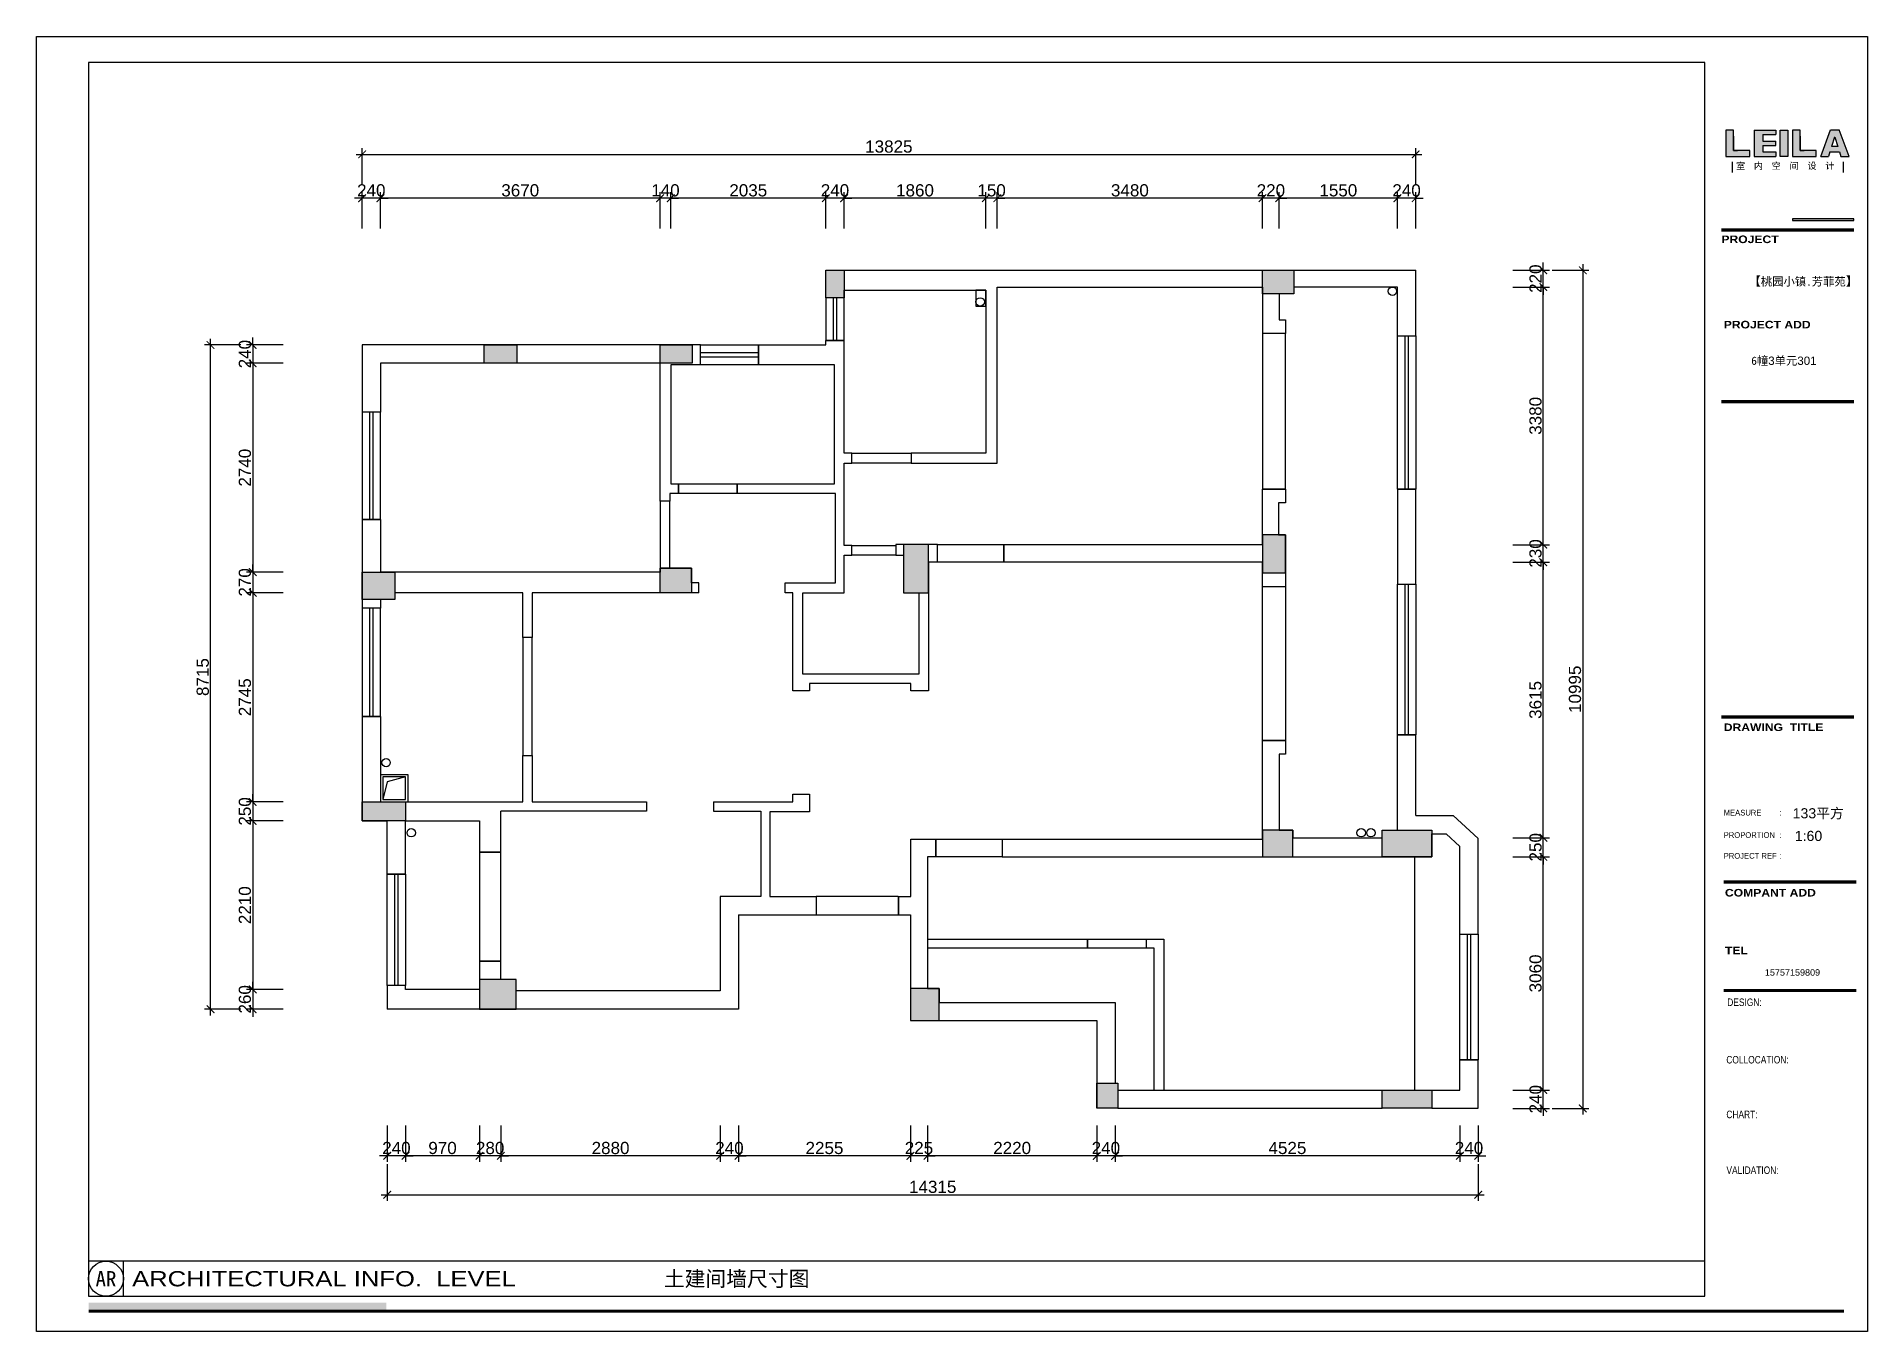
# Model space of a CAD drawing. Header units: millimetres. Extents: x 148889 to 229003, y -70503 to 111106.
# Drawn here: x 148889 to 172913, y -7813 to 9174 of the extents above; entities that cross this region are included whole.
import ezdxf
from ezdxf.enums import TextEntityAlignment as Align

# ---------------------------------------------------------------- set-up
doc = ezdxf.new("R2010")
doc.units = ezdxf.units.MM
doc.linetypes.add('HIDDEN', pattern=[0.375, 0.25, -0.125])
for name, color, linetype in [('C-门套', 16, 'Continuous'), ('P-原墙线', 7, 'Continuous'), ('P-外部尺寸', 44, 'Continuous'), ('P-窗', 3, 'Continuous'), ('W-图框', 251, 'Continuous'), ('大墨图框', 4, 'Continuous')]:
    doc.layers.add(name, color=color, linetype=linetype)
doc.styles.add('Arial', font='arial.ttf')
doc.styles.add('LOGO', font='arial.ttf')
doc.styles.add('LOGO-2', font='', dxfattribs={"width": 0.8})
doc.styles.add('NAME-1', font='simhei.ttf')
doc.styles.add('NAME-2', font='swisse.ttf')
doc.styles.get("Standard").update_dxf_attribs({"font": 'simhei.ttf'})
doc.styles.get('LOGO-2').set_extended_font_data('Arial Black')
doc.dimstyles.new('1比80', dxfattribs={"dimscale": 80, "dimtxt": 2, "dimasz": 1.25, "dimexe": 1, "dimexo": 1, "dimgap": 0.25, "dimtad": 1, "dimdec": 0, "dimrnd": 0.005, "dimzin": 0, "dimdsep": 46, "dimtxsty": 'Arial', "dimblk": 'ARCHTICK', "dimcen": 0.125, "dimdle": 1, "dimclrd": 44, "dimclre": 44, "dimclrt": 50, "dimadec": 0, "dimazin": 0, "dimtfac": 1, "dimtdec": 0, "dimtix": 1, "dimtmove": 2, "dimatfit": 3, "dimldrblk": 'DOT', "dimfxl": 5, "dimfxlon": 1, "dimtvp": 1, "dimtolj": 1, "dimtzin": 0, "dimarcsym": 0})

msp = doc.modelspace()

# ---------------------------------------------------------------- blocks, each defined once
blk = doc.blocks.new('_ArchTick')
at = {"color": 0, "linetype": 'ByBlock', "const_width": 0.15}
blk.add_lwpolyline([(-0.5, -0.5), (0.5, 0.5)], dxfattribs=at)
blk = doc.blocks.new('*D95')
at = {"layer": 'P-外部尺寸', "color": 44, "lineweight": -2, "transparency": 16777216}
for p, q in [((167565, -5110), (167565, -5590)), ((167805, -5110), (167805, -5590)), ((167565, -5510), (167465, -5510)), ((167805, -5510), (167565, -5510)), ((167805, -5510), (167905, -5510))]:
    blk.add_line(p, q, dxfattribs=at)
at = {"layer": 'P-外部尺寸', "color": 44, "lineweight": -2, "transparency": 16777216, "xscale": 100, "yscale": 100, "zscale": 100}
blk.add_blockref('_ArchTick', (167565, -5510), dxfattribs=at)
at = {"layer": 'P-外部尺寸', "color": 44, "lineweight": -2, "transparency": 16777216, "xscale": 100, "yscale": 100, "zscale": 100, "rotation": 180}
blk.add_blockref('_ArchTick', (167805, -5510), dxfattribs=at)
at = {"layer": 'P-外部尺寸', "color": 50, "transparency": 16777216, "insert": (167685, -5408), "char_height": 160, "attachment_point": 5, "style": 'Arial'}
blk.add_mtext('\\A1;240', dxfattribs=at)
blk = doc.blocks.new('_Dot')
at = {"color": 0, "linetype": 'ByBlock', "lineweight": -2}
blk.add_line((-0.5, 0), (-1, 0), dxfattribs=at)
at = {"color": 0, "linetype": 'ByBlock', "const_width": 0.5}
blk.add_lwpolyline([(-0.25, 0, 1), (0.25, 0, 1)], format="xyb", close=True, dxfattribs=at)
blk = doc.blocks.new('*D96')
at = {"layer": 'P-外部尺寸', "color": 44, "lineweight": -2, "transparency": 16777216}
for p, q in [((163040, -5110), (163040, -5590)), ((167565, -5110), (167565, -5590)), ((167645, -5510), (162960, -5510))]:
    blk.add_line(p, q, dxfattribs=at)
at = {"layer": 'P-外部尺寸', "color": 44, "lineweight": -2, "transparency": 16777216, "xscale": 100, "yscale": 100, "zscale": 100, "rotation": 180}
blk.add_blockref('_ArchTick', (163040, -5510), dxfattribs=at)
at = {"layer": 'P-外部尺寸', "color": 44, "lineweight": -2, "transparency": 16777216, "xscale": 100, "yscale": 100, "zscale": 100}
blk.add_blockref('_ArchTick', (167565, -5510), dxfattribs=at)
at = {"layer": 'P-外部尺寸', "color": 50, "transparency": 16777216, "insert": (165302, -5408), "char_height": 160, "attachment_point": 5, "style": 'Arial'}
blk.add_mtext('\\A1;4525', dxfattribs=at)
blk = doc.blocks.new('*D97')
at = {"layer": 'P-外部尺寸', "color": 44, "lineweight": -2, "transparency": 16777216}
for p, q in [((162800, -5110), (162800, -5590)), ((163040, -5110), (163040, -5590)), ((162800, -5510), (162700, -5510)), ((163040, -5510), (162800, -5510)), ((163040, -5510), (163140, -5510))]:
    blk.add_line(p, q, dxfattribs=at)
at = {"layer": 'P-外部尺寸', "color": 44, "lineweight": -2, "transparency": 16777216, "xscale": 100, "yscale": 100, "zscale": 100}
blk.add_blockref('_ArchTick', (162800, -5510), dxfattribs=at)
at = {"layer": 'P-外部尺寸', "color": 44, "lineweight": -2, "transparency": 16777216, "xscale": 100, "yscale": 100, "zscale": 100, "rotation": 180}
blk.add_blockref('_ArchTick', (163040, -5510), dxfattribs=at)
at = {"layer": 'P-外部尺寸', "color": 50, "transparency": 16777216, "insert": (162920, -5408), "char_height": 160, "attachment_point": 5, "style": 'Arial'}
blk.add_mtext('\\A1;240', dxfattribs=at)
blk = doc.blocks.new('*D98')
at = {"layer": 'P-外部尺寸', "color": 44, "lineweight": -2, "transparency": 16777216}
for p, q in [((160580, -5110), (160580, -5590)), ((162800, -5110), (162800, -5590)), ((162880, -5510), (160500, -5510))]:
    blk.add_line(p, q, dxfattribs=at)
at = {"layer": 'P-外部尺寸', "color": 44, "lineweight": -2, "transparency": 16777216, "xscale": 100, "yscale": 100, "zscale": 100, "rotation": 180}
blk.add_blockref('_ArchTick', (160580, -5510), dxfattribs=at)
at = {"layer": 'P-外部尺寸', "color": 44, "lineweight": -2, "transparency": 16777216, "xscale": 100, "yscale": 100, "zscale": 100}
blk.add_blockref('_ArchTick', (162800, -5510), dxfattribs=at)
at = {"layer": 'P-外部尺寸', "color": 50, "transparency": 16777216, "insert": (161690, -5408), "char_height": 160, "attachment_point": 5, "style": 'Arial'}
blk.add_mtext('\\A1;2220', dxfattribs=at)
blk = doc.blocks.new('*D99')
at = {"layer": 'P-外部尺寸', "color": 44, "lineweight": -2, "transparency": 16777216}
for p, q in [((160355, -5110), (160355, -5590)), ((160580, -5110), (160580, -5590)), ((160355, -5510), (160255, -5510)), ((160580, -5510), (160355, -5510)), ((160580, -5510), (160680, -5510))]:
    blk.add_line(p, q, dxfattribs=at)
at = {"layer": 'P-外部尺寸', "color": 44, "lineweight": -2, "transparency": 16777216, "xscale": 100, "yscale": 100, "zscale": 100}
blk.add_blockref('_ArchTick', (160355, -5510), dxfattribs=at)
at = {"layer": 'P-外部尺寸', "color": 44, "lineweight": -2, "transparency": 16777216, "xscale": 100, "yscale": 100, "zscale": 100, "rotation": 180}
blk.add_blockref('_ArchTick', (160580, -5510), dxfattribs=at)
at = {"layer": 'P-外部尺寸', "color": 50, "transparency": 16777216, "insert": (160467, -5408), "char_height": 160, "attachment_point": 5, "style": 'Arial'}
blk.add_mtext('\\A1;225', dxfattribs=at)
blk = doc.blocks.new('*D100')
at = {"layer": 'P-外部尺寸', "color": 44, "lineweight": -2, "transparency": 16777216}
for p, q in [((158100, -5110), (158100, -5590)), ((160355, -5110), (160355, -5590)), ((160435, -5510), (158020, -5510))]:
    blk.add_line(p, q, dxfattribs=at)
at = {"layer": 'P-外部尺寸', "color": 44, "lineweight": -2, "transparency": 16777216, "xscale": 100, "yscale": 100, "zscale": 100, "rotation": 180}
blk.add_blockref('_ArchTick', (158100, -5510), dxfattribs=at)
at = {"layer": 'P-外部尺寸', "color": 44, "lineweight": -2, "transparency": 16777216, "xscale": 100, "yscale": 100, "zscale": 100}
blk.add_blockref('_ArchTick', (160355, -5510), dxfattribs=at)
at = {"layer": 'P-外部尺寸', "color": 50, "transparency": 16777216, "insert": (159227, -5408), "char_height": 160, "attachment_point": 5, "style": 'Arial'}
blk.add_mtext('\\A1;2255', dxfattribs=at)
blk = doc.blocks.new('*D101')
at = {"layer": 'P-外部尺寸', "color": 44, "lineweight": -2, "transparency": 16777216}
for p, q in [((157860, -5110), (157860, -5590)), ((158100, -5110), (158100, -5590)), ((157860, -5510), (157760, -5510)), ((158100, -5510), (157860, -5510)), ((158100, -5510), (158200, -5510))]:
    blk.add_line(p, q, dxfattribs=at)
at = {"layer": 'P-外部尺寸', "color": 44, "lineweight": -2, "transparency": 16777216, "xscale": 100, "yscale": 100, "zscale": 100}
blk.add_blockref('_ArchTick', (157860, -5510), dxfattribs=at)
at = {"layer": 'P-外部尺寸', "color": 44, "lineweight": -2, "transparency": 16777216, "xscale": 100, "yscale": 100, "zscale": 100, "rotation": 180}
blk.add_blockref('_ArchTick', (158100, -5510), dxfattribs=at)
at = {"layer": 'P-外部尺寸', "color": 50, "transparency": 16777216, "insert": (157980, -5408), "char_height": 160, "attachment_point": 5, "style": 'Arial'}
blk.add_mtext('\\A1;240', dxfattribs=at)
blk = doc.blocks.new('*D102')
at = {"layer": 'P-外部尺寸', "color": 44, "lineweight": -2, "transparency": 16777216}
for p, q in [((154980, -5110), (154980, -5590)), ((157860, -5110), (157860, -5590)), ((157940, -5510), (154900, -5510))]:
    blk.add_line(p, q, dxfattribs=at)
at = {"layer": 'P-外部尺寸', "color": 44, "lineweight": -2, "transparency": 16777216, "xscale": 100, "yscale": 100, "zscale": 100, "rotation": 180}
blk.add_blockref('_ArchTick', (154980, -5510), dxfattribs=at)
at = {"layer": 'P-外部尺寸', "color": 44, "lineweight": -2, "transparency": 16777216, "xscale": 100, "yscale": 100, "zscale": 100}
blk.add_blockref('_ArchTick', (157860, -5510), dxfattribs=at)
at = {"layer": 'P-外部尺寸', "color": 50, "transparency": 16777216, "insert": (156420, -5408), "char_height": 160, "attachment_point": 5, "style": 'Arial'}
blk.add_mtext('\\A1;2880', dxfattribs=at)
blk = doc.blocks.new('*D103')
at = {"layer": 'P-外部尺寸', "color": 44, "lineweight": -2, "transparency": 16777216}
for p, q in [((154700, -5110), (154700, -5590)), ((154980, -5110), (154980, -5590)), ((154700, -5510), (154600, -5510)), ((154980, -5510), (154700, -5510)), ((154980, -5510), (155080, -5510))]:
    blk.add_line(p, q, dxfattribs=at)
at = {"layer": 'P-外部尺寸', "color": 44, "lineweight": -2, "transparency": 16777216, "xscale": 100, "yscale": 100, "zscale": 100}
blk.add_blockref('_ArchTick', (154700, -5510), dxfattribs=at)
at = {"layer": 'P-外部尺寸', "color": 44, "lineweight": -2, "transparency": 16777216, "xscale": 100, "yscale": 100, "zscale": 100, "rotation": 180}
blk.add_blockref('_ArchTick', (154980, -5510), dxfattribs=at)
at = {"layer": 'P-外部尺寸', "color": 50, "transparency": 16777216, "insert": (154840, -5408), "char_height": 160, "attachment_point": 5, "style": 'Arial'}
blk.add_mtext('\\A1;280', dxfattribs=at)
blk = doc.blocks.new('*D104')
at = {"layer": 'P-外部尺寸', "color": 44, "lineweight": -2, "transparency": 16777216}
for p, q in [((153730, -5110), (153730, -5590)), ((154700, -5110), (154700, -5590)), ((154780, -5510), (153650, -5510))]:
    blk.add_line(p, q, dxfattribs=at)
at = {"layer": 'P-外部尺寸', "color": 44, "lineweight": -2, "transparency": 16777216, "xscale": 100, "yscale": 100, "zscale": 100, "rotation": 180}
blk.add_blockref('_ArchTick', (153730, -5510), dxfattribs=at)
at = {"layer": 'P-外部尺寸', "color": 44, "lineweight": -2, "transparency": 16777216, "xscale": 100, "yscale": 100, "zscale": 100}
blk.add_blockref('_ArchTick', (154700, -5510), dxfattribs=at)
at = {"layer": 'P-外部尺寸', "color": 50, "transparency": 16777216, "insert": (154215, -5408), "char_height": 160, "attachment_point": 5, "style": 'Arial'}
blk.add_mtext('\\A1;970', dxfattribs=at)
blk = doc.blocks.new('*D105')
at = {"layer": 'P-外部尺寸', "color": 44, "lineweight": -2, "transparency": 16777216}
for p, q in [((153490, -5110), (153490, -5590)), ((153730, -5110), (153730, -5590)), ((153490, -5510), (153390, -5510)), ((153730, -5510), (153490, -5510)), ((153730, -5510), (153830, -5510))]:
    blk.add_line(p, q, dxfattribs=at)
at = {"layer": 'P-外部尺寸', "color": 44, "lineweight": -2, "transparency": 16777216, "xscale": 100, "yscale": 100, "zscale": 100}
blk.add_blockref('_ArchTick', (153490, -5510), dxfattribs=at)
at = {"layer": 'P-外部尺寸', "color": 44, "lineweight": -2, "transparency": 16777216, "xscale": 100, "yscale": 100, "zscale": 100, "rotation": 180}
blk.add_blockref('_ArchTick', (153730, -5510), dxfattribs=at)
at = {"layer": 'P-外部尺寸', "color": 50, "transparency": 16777216, "insert": (153610, -5408), "char_height": 160, "attachment_point": 5, "style": 'Arial'}
blk.add_mtext('\\A1;240', dxfattribs=at)
blk = doc.blocks.new('*D106')
at = {"layer": 'P-外部尺寸', "color": 44, "lineweight": -2, "transparency": 16777216}
for p, q in [((153490, -5620), (153490, -6100)), ((167805, -5620), (167805, -6100)), ((153410, -6020), (167885, -6020))]:
    blk.add_line(p, q, dxfattribs=at)
at = {"layer": 'P-外部尺寸', "color": 44, "lineweight": -2, "transparency": 16777216, "xscale": 100, "yscale": 100, "zscale": 100, "rotation": 180}
blk.add_blockref('_ArchTick', (153490, -6020), dxfattribs=at)
at = {"layer": 'P-外部尺寸', "color": 44, "lineweight": -2, "transparency": 16777216, "xscale": 100, "yscale": 100, "zscale": 100}
blk.add_blockref('_ArchTick', (167805, -6020), dxfattribs=at)
at = {"layer": 'P-外部尺寸', "color": 50, "transparency": 16777216, "insert": (160647, -5918), "char_height": 160, "attachment_point": 5, "style": 'Arial'}
blk.add_mtext('\\A1;14315', dxfattribs=at)
blk = doc.blocks.new('*D107')
at = {"layer": 'P-外部尺寸', "color": 44, "lineweight": -2, "transparency": 16777216}
for p, q in [((168660, -4647), (168660, -4547)), ((168260, -4647), (168740, -4647)), ((168660, -4887), (168660, -4647)), ((168260, -4887), (168740, -4887)), ((168660, -4887), (168660, -4987))]:
    blk.add_line(p, q, dxfattribs=at)
at = {"layer": 'P-外部尺寸', "color": 44, "lineweight": -2, "transparency": 16777216, "xscale": 100, "yscale": 100, "zscale": 100}
for p, rotation in [((168660, -4647), 270), ((168660, -4887), 90)]:
    blk.add_blockref('_ArchTick', p, dxfattribs=dict(at, rotation=rotation))
at = {"layer": 'P-外部尺寸', "color": 50, "transparency": 16777216, "insert": (168559, -4767), "char_height": 160, "attachment_point": 5, "rotation": 90, "style": 'Arial'}
blk.add_mtext('\\A1;240', dxfattribs=at)
blk = doc.blocks.new('*D108')
at = {"layer": 'P-外部尺寸', "color": 44, "lineweight": -2, "transparency": 16777216}
for p, q in [((168260, -1587), (168740, -1587)), ((168660, -4727), (168660, -1507)), ((168260, -4647), (168740, -4647))]:
    blk.add_line(p, q, dxfattribs=at)
at = {"layer": 'P-外部尺寸', "color": 44, "lineweight": -2, "transparency": 16777216, "xscale": 100, "yscale": 100, "zscale": 100}
for p, rotation in [((168660, -1587), 90), ((168660, -4647), 270)]:
    blk.add_blockref('_ArchTick', p, dxfattribs=dict(at, rotation=rotation))
at = {"layer": 'P-外部尺寸', "color": 50, "transparency": 16777216, "insert": (168558, -3117), "char_height": 160, "attachment_point": 5, "rotation": 90, "style": 'Arial'}
blk.add_mtext('\\A1;3060', dxfattribs=at)
blk = doc.blocks.new('*D109')
at = {"layer": 'P-外部尺寸', "color": 44, "lineweight": -2, "transparency": 16777216}
for p, q in [((168260, -1337), (168740, -1337)), ((168660, -1337), (168660, -1237)), ((168660, -1587), (168660, -1337)), ((168260, -1587), (168740, -1587)), ((168660, -1587), (168660, -1687))]:
    blk.add_line(p, q, dxfattribs=at)
at = {"layer": 'P-外部尺寸', "color": 44, "lineweight": -2, "transparency": 16777216, "xscale": 100, "yscale": 100, "zscale": 100}
for p, rotation in [((168660, -1337), 270), ((168660, -1587), 90)]:
    blk.add_blockref('_ArchTick', p, dxfattribs=dict(at, rotation=rotation))
at = {"layer": 'P-外部尺寸', "color": 50, "transparency": 16777216, "insert": (168559, -1462), "char_height": 160, "attachment_point": 5, "rotation": 90, "style": 'Arial'}
blk.add_mtext('\\A1;250', dxfattribs=at)
blk = doc.blocks.new('*D110')
at = {"layer": 'P-外部尺寸', "color": 44, "lineweight": -2, "transparency": 16777216}
for p, q in [((168260, 2278), (168740, 2278)), ((168660, -1417), (168660, 2358)), ((168260, -1337), (168740, -1337))]:
    blk.add_line(p, q, dxfattribs=at)
at = {"layer": 'P-外部尺寸', "color": 44, "lineweight": -2, "transparency": 16777216, "xscale": 100, "yscale": 100, "zscale": 100}
for p, rotation in [((168660, 2278), 90), ((168660, -1337), 270)]:
    blk.add_blockref('_ArchTick', p, dxfattribs=dict(at, rotation=rotation))
at = {"layer": 'P-外部尺寸', "color": 50, "transparency": 16777216, "insert": (168558, 471), "char_height": 160, "attachment_point": 5, "rotation": 90, "style": 'Arial'}
blk.add_mtext('\\A1;3615', dxfattribs=at)
blk = doc.blocks.new('*D111')
at = {"layer": 'P-外部尺寸', "color": 44, "lineweight": -2, "transparency": 16777216}
for p, q in [((168260, 2508), (168740, 2508)), ((168660, 2508), (168660, 2608)), ((168660, 2278), (168660, 2508)), ((168260, 2278), (168740, 2278)), ((168660, 2278), (168660, 2178))]:
    blk.add_line(p, q, dxfattribs=at)
at = {"layer": 'P-外部尺寸', "color": 44, "lineweight": -2, "transparency": 16777216, "xscale": 100, "yscale": 100, "zscale": 100}
for p, rotation in [((168660, 2508), 270), ((168660, 2278), 90)]:
    blk.add_blockref('_ArchTick', p, dxfattribs=dict(at, rotation=rotation))
at = {"layer": 'P-外部尺寸', "color": 50, "transparency": 16777216, "insert": (168558, 2393), "char_height": 160, "attachment_point": 5, "rotation": 90, "style": 'Arial'}
blk.add_mtext('\\A1;230', dxfattribs=at)
blk = doc.blocks.new('*D112')
at = {"layer": 'P-外部尺寸', "color": 44, "lineweight": -2, "transparency": 16777216}
for p, q in [((168260, 5888), (168740, 5888)), ((168660, 2428), (168660, 5968)), ((168260, 2508), (168740, 2508))]:
    blk.add_line(p, q, dxfattribs=at)
at = {"layer": 'P-外部尺寸', "color": 44, "lineweight": -2, "transparency": 16777216, "xscale": 100, "yscale": 100, "zscale": 100}
for p, rotation in [((168660, 5888), 90), ((168660, 2508), 270)]:
    blk.add_blockref('_ArchTick', p, dxfattribs=dict(at, rotation=rotation))
at = {"layer": 'P-外部尺寸', "color": 50, "transparency": 16777216, "insert": (168558, 4198), "char_height": 160, "attachment_point": 5, "rotation": 90, "style": 'Arial'}
blk.add_mtext('\\A1;3380', dxfattribs=at)
blk = doc.blocks.new('*D113')
at = {"layer": 'P-外部尺寸', "color": 44, "lineweight": -2, "transparency": 16777216}
for p, q in [((168260, 6108), (168740, 6108)), ((168660, 6108), (168660, 6208)), ((168660, 5888), (168660, 6108)), ((168260, 5888), (168740, 5888)), ((168660, 5888), (168660, 5788))]:
    blk.add_line(p, q, dxfattribs=at)
at = {"layer": 'P-外部尺寸', "color": 44, "lineweight": -2, "transparency": 16777216, "xscale": 100, "yscale": 100, "zscale": 100}
for p, rotation in [((168660, 6108), 270), ((168660, 5888), 90)]:
    blk.add_blockref('_ArchTick', p, dxfattribs=dict(at, rotation=rotation))
at = {"layer": 'P-外部尺寸', "color": 50, "transparency": 16777216, "insert": (168559, 5998), "char_height": 160, "attachment_point": 5, "rotation": 90, "style": 'Arial'}
blk.add_mtext('\\A1;220', dxfattribs=at)
blk = doc.blocks.new('*D114')
at = {"layer": 'P-外部尺寸', "color": 44, "lineweight": -2, "transparency": 16777216}
for p, q in [((168778, 6108), (169258, 6108)), ((169178, 6188), (169178, -4967)), ((168778, -4887), (169258, -4887))]:
    blk.add_line(p, q, dxfattribs=at)
at = {"layer": 'P-外部尺寸', "color": 44, "lineweight": -2, "transparency": 16777216, "xscale": 100, "yscale": 100, "zscale": 100}
for p, rotation in [((169178, 6108), 90), ((169178, -4887), 270)]:
    blk.add_blockref('_ArchTick', p, dxfattribs=dict(at, rotation=rotation))
at = {"layer": 'P-外部尺寸', "color": 50, "transparency": 16777216, "insert": (169076, 611), "char_height": 160, "attachment_point": 5, "rotation": 90, "style": 'Arial'}
blk.add_mtext('\\A1;10995', dxfattribs=at)
blk = doc.blocks.new('*D115')
at = {"layer": 'P-外部尺寸', "color": 44, "lineweight": -2, "transparency": 16777216}
for p, q in [((166745, 7054), (166645, 7054)), ((166745, 6654), (166745, 7134)), ((166985, 7054), (166745, 7054)), ((166985, 6654), (166985, 7134)), ((166985, 7054), (167085, 7054))]:
    blk.add_line(p, q, dxfattribs=at)
at = {"layer": 'P-外部尺寸', "color": 44, "lineweight": -2, "transparency": 16777216, "xscale": 100, "yscale": 100, "zscale": 100}
blk.add_blockref('_ArchTick', (166745, 7054), dxfattribs=at)
at = {"layer": 'P-外部尺寸', "color": 44, "lineweight": -2, "transparency": 16777216, "xscale": 100, "yscale": 100, "zscale": 100, "rotation": 180}
blk.add_blockref('_ArchTick', (166985, 7054), dxfattribs=at)
at = {"layer": 'P-外部尺寸', "color": 50, "transparency": 16777216, "insert": (166865, 7156), "char_height": 160, "attachment_point": 5, "style": 'Arial'}
blk.add_mtext('\\A1;240', dxfattribs=at)
blk = doc.blocks.new('*D116')
at = {"layer": 'P-外部尺寸', "color": 44, "lineweight": -2, "transparency": 16777216}
for p, q in [((166825, 7054), (165115, 7054)), ((165195, 6654), (165195, 7134)), ((166745, 6654), (166745, 7134))]:
    blk.add_line(p, q, dxfattribs=at)
at = {"layer": 'P-外部尺寸', "color": 44, "lineweight": -2, "transparency": 16777216, "xscale": 100, "yscale": 100, "zscale": 100, "rotation": 180}
blk.add_blockref('_ArchTick', (165195, 7054), dxfattribs=at)
at = {"layer": 'P-外部尺寸', "color": 44, "lineweight": -2, "transparency": 16777216, "xscale": 100, "yscale": 100, "zscale": 100}
blk.add_blockref('_ArchTick', (166745, 7054), dxfattribs=at)
at = {"layer": 'P-外部尺寸', "color": 50, "transparency": 16777216, "insert": (165970, 7156), "char_height": 160, "attachment_point": 5, "style": 'Arial'}
blk.add_mtext('\\A1;1550', dxfattribs=at)
blk = doc.blocks.new('*D117')
at = {"layer": 'P-外部尺寸', "color": 44, "lineweight": -2, "transparency": 16777216}
for p, q in [((164975, 7054), (164875, 7054)), ((164975, 6654), (164975, 7134)), ((165195, 7054), (164975, 7054)), ((165195, 6654), (165195, 7134)), ((165195, 7054), (165295, 7054))]:
    blk.add_line(p, q, dxfattribs=at)
at = {"layer": 'P-外部尺寸', "color": 44, "lineweight": -2, "transparency": 16777216, "xscale": 100, "yscale": 100, "zscale": 100}
blk.add_blockref('_ArchTick', (164975, 7054), dxfattribs=at)
at = {"layer": 'P-外部尺寸', "color": 44, "lineweight": -2, "transparency": 16777216, "xscale": 100, "yscale": 100, "zscale": 100, "rotation": 180}
blk.add_blockref('_ArchTick', (165195, 7054), dxfattribs=at)
at = {"layer": 'P-外部尺寸', "color": 50, "transparency": 16777216, "insert": (165085, 7156), "char_height": 160, "attachment_point": 5, "style": 'Arial'}
blk.add_mtext('\\A1;220', dxfattribs=at)
blk = doc.blocks.new('*D118')
at = {"layer": 'P-外部尺寸', "color": 44, "lineweight": -2, "transparency": 16777216}
for p, q in [((165055, 7054), (161415, 7054)), ((161495, 6654), (161495, 7134)), ((164975, 6654), (164975, 7134))]:
    blk.add_line(p, q, dxfattribs=at)
at = {"layer": 'P-外部尺寸', "color": 44, "lineweight": -2, "transparency": 16777216, "xscale": 100, "yscale": 100, "zscale": 100, "rotation": 180}
blk.add_blockref('_ArchTick', (161495, 7054), dxfattribs=at)
at = {"layer": 'P-外部尺寸', "color": 44, "lineweight": -2, "transparency": 16777216, "xscale": 100, "yscale": 100, "zscale": 100}
blk.add_blockref('_ArchTick', (164975, 7054), dxfattribs=at)
at = {"layer": 'P-外部尺寸', "color": 50, "transparency": 16777216, "insert": (163235, 7156), "char_height": 160, "attachment_point": 5, "style": 'Arial'}
blk.add_mtext('\\A1;3480', dxfattribs=at)
blk = doc.blocks.new('*D119')
at = {"layer": 'P-外部尺寸', "color": 44, "lineweight": -2, "transparency": 16777216}
for p, q in [((161345, 7054), (161245, 7054)), ((161345, 6654), (161345, 7134)), ((161495, 7054), (161345, 7054)), ((161495, 6654), (161495, 7134)), ((161495, 7054), (161595, 7054))]:
    blk.add_line(p, q, dxfattribs=at)
at = {"layer": 'P-外部尺寸', "color": 44, "lineweight": -2, "transparency": 16777216, "xscale": 100, "yscale": 100, "zscale": 100}
blk.add_blockref('_ArchTick', (161345, 7054), dxfattribs=at)
at = {"layer": 'P-外部尺寸', "color": 44, "lineweight": -2, "transparency": 16777216, "xscale": 100, "yscale": 100, "zscale": 100, "rotation": 180}
blk.add_blockref('_ArchTick', (161495, 7054), dxfattribs=at)
at = {"layer": 'P-外部尺寸', "color": 50, "transparency": 16777216, "insert": (161420, 7156), "char_height": 160, "attachment_point": 5, "style": 'Arial'}
blk.add_mtext('\\A1;150', dxfattribs=at)
blk = doc.blocks.new('*D120')
at = {"layer": 'P-外部尺寸', "color": 44, "lineweight": -2, "transparency": 16777216}
for p, q in [((161425, 7054), (159405, 7054)), ((159485, 6654), (159485, 7134)), ((161345, 6654), (161345, 7134))]:
    blk.add_line(p, q, dxfattribs=at)
at = {"layer": 'P-外部尺寸', "color": 44, "lineweight": -2, "transparency": 16777216, "xscale": 100, "yscale": 100, "zscale": 100, "rotation": 180}
blk.add_blockref('_ArchTick', (159485, 7054), dxfattribs=at)
at = {"layer": 'P-外部尺寸', "color": 44, "lineweight": -2, "transparency": 16777216, "xscale": 100, "yscale": 100, "zscale": 100}
blk.add_blockref('_ArchTick', (161345, 7054), dxfattribs=at)
at = {"layer": 'P-外部尺寸', "color": 50, "transparency": 16777216, "insert": (160415, 7156), "char_height": 160, "attachment_point": 5, "style": 'Arial'}
blk.add_mtext('\\A1;1860', dxfattribs=at)
blk = doc.blocks.new('*D121')
at = {"layer": 'P-外部尺寸', "color": 44, "lineweight": -2, "transparency": 16777216}
for p, q in [((159245, 7054), (159145, 7054)), ((159245, 6654), (159245, 7134)), ((159485, 7054), (159245, 7054)), ((159485, 6654), (159485, 7134)), ((159485, 7054), (159585, 7054))]:
    blk.add_line(p, q, dxfattribs=at)
at = {"layer": 'P-外部尺寸', "color": 44, "lineweight": -2, "transparency": 16777216, "xscale": 100, "yscale": 100, "zscale": 100}
blk.add_blockref('_ArchTick', (159245, 7054), dxfattribs=at)
at = {"layer": 'P-外部尺寸', "color": 44, "lineweight": -2, "transparency": 16777216, "xscale": 100, "yscale": 100, "zscale": 100, "rotation": 180}
blk.add_blockref('_ArchTick', (159485, 7054), dxfattribs=at)
at = {"layer": 'P-外部尺寸', "color": 50, "transparency": 16777216, "insert": (159365, 7156), "char_height": 160, "attachment_point": 5, "style": 'Arial'}
blk.add_mtext('\\A1;240', dxfattribs=at)
blk = doc.blocks.new('*D122')
at = {"layer": 'P-外部尺寸', "color": 44, "lineweight": -2, "transparency": 16777216}
for p, q in [((159325, 7054), (157130, 7054)), ((157210, 6654), (157210, 7134)), ((159245, 6654), (159245, 7134))]:
    blk.add_line(p, q, dxfattribs=at)
at = {"layer": 'P-外部尺寸', "color": 44, "lineweight": -2, "transparency": 16777216, "xscale": 100, "yscale": 100, "zscale": 100, "rotation": 180}
blk.add_blockref('_ArchTick', (157210, 7054), dxfattribs=at)
at = {"layer": 'P-外部尺寸', "color": 44, "lineweight": -2, "transparency": 16777216, "xscale": 100, "yscale": 100, "zscale": 100}
blk.add_blockref('_ArchTick', (159245, 7054), dxfattribs=at)
at = {"layer": 'P-外部尺寸', "color": 50, "transparency": 16777216, "insert": (158227, 7156), "char_height": 160, "attachment_point": 5, "style": 'Arial'}
blk.add_mtext('\\A1;2035', dxfattribs=at)
blk = doc.blocks.new('*D123')
at = {"layer": 'P-外部尺寸', "color": 44, "lineweight": -2, "transparency": 16777216}
for p, q in [((157070, 7054), (156970, 7054)), ((157070, 6654), (157070, 7134)), ((157210, 7054), (157070, 7054)), ((157210, 6654), (157210, 7134)), ((157210, 7054), (157310, 7054))]:
    blk.add_line(p, q, dxfattribs=at)
at = {"layer": 'P-外部尺寸', "color": 44, "lineweight": -2, "transparency": 16777216, "xscale": 100, "yscale": 100, "zscale": 100}
blk.add_blockref('_ArchTick', (157070, 7054), dxfattribs=at)
at = {"layer": 'P-外部尺寸', "color": 44, "lineweight": -2, "transparency": 16777216, "xscale": 100, "yscale": 100, "zscale": 100, "rotation": 180}
blk.add_blockref('_ArchTick', (157210, 7054), dxfattribs=at)
at = {"layer": 'P-外部尺寸', "color": 50, "transparency": 16777216, "insert": (157140, 7156), "char_height": 160, "attachment_point": 5, "style": 'Arial'}
blk.add_mtext('\\A1;140', dxfattribs=at)
blk = doc.blocks.new('*D124')
at = {"layer": 'P-外部尺寸', "color": 44, "lineweight": -2, "transparency": 16777216}
for p, q in [((157150, 7054), (153320, 7054)), ((153400, 6654), (153400, 7134)), ((157070, 6654), (157070, 7134))]:
    blk.add_line(p, q, dxfattribs=at)
at = {"layer": 'P-外部尺寸', "color": 44, "lineweight": -2, "transparency": 16777216, "xscale": 100, "yscale": 100, "zscale": 100, "rotation": 180}
blk.add_blockref('_ArchTick', (153400, 7054), dxfattribs=at)
at = {"layer": 'P-外部尺寸', "color": 44, "lineweight": -2, "transparency": 16777216, "xscale": 100, "yscale": 100, "zscale": 100}
blk.add_blockref('_ArchTick', (157070, 7054), dxfattribs=at)
at = {"layer": 'P-外部尺寸', "color": 50, "transparency": 16777216, "insert": (155235, 7156), "char_height": 160, "attachment_point": 5, "style": 'Arial'}
blk.add_mtext('\\A1;3670', dxfattribs=at)
blk = doc.blocks.new('*D125')
at = {"layer": 'P-外部尺寸', "color": 44, "lineweight": -2, "transparency": 16777216}
for p, q in [((153160, 7054), (153060, 7054)), ((153160, 6654), (153160, 7134)), ((153400, 7054), (153160, 7054)), ((153400, 6654), (153400, 7134)), ((153400, 7054), (153500, 7054))]:
    blk.add_line(p, q, dxfattribs=at)
at = {"layer": 'P-外部尺寸', "color": 44, "lineweight": -2, "transparency": 16777216, "xscale": 100, "yscale": 100, "zscale": 100}
blk.add_blockref('_ArchTick', (153160, 7054), dxfattribs=at)
at = {"layer": 'P-外部尺寸', "color": 44, "lineweight": -2, "transparency": 16777216, "xscale": 100, "yscale": 100, "zscale": 100, "rotation": 180}
blk.add_blockref('_ArchTick', (153400, 7054), dxfattribs=at)
at = {"layer": 'P-外部尺寸', "color": 50, "transparency": 16777216, "insert": (153280, 7156), "char_height": 160, "attachment_point": 5, "style": 'Arial'}
blk.add_mtext('\\A1;240', dxfattribs=at)
blk = doc.blocks.new('*D126')
at = {"layer": 'P-外部尺寸', "color": 44, "lineweight": -2, "transparency": 16777216}
for p, q in [((152124, 5128), (151644, 5128)), ((151724, 5128), (151724, 5228)), ((151724, 5128), (151724, 4888)), ((152124, 4888), (151644, 4888)), ((151724, 4888), (151724, 4788))]:
    blk.add_line(p, q, dxfattribs=at)
at = {"layer": 'P-外部尺寸', "color": 44, "lineweight": -2, "transparency": 16777216, "xscale": 100, "yscale": 100, "zscale": 100}
for p, rotation in [((151724, 5128), 270), ((151724, 4888), 90)]:
    blk.add_blockref('_ArchTick', p, dxfattribs=dict(at, rotation=rotation))
at = {"layer": 'P-外部尺寸', "color": 50, "transparency": 16777216, "insert": (151622, 5008), "char_height": 160, "attachment_point": 5, "rotation": 90, "style": 'Arial'}
blk.add_mtext('\\A1;240', dxfattribs=at)
blk = doc.blocks.new('*D127')
at = {"layer": 'P-外部尺寸', "color": 44, "lineweight": -2, "transparency": 16777216}
for p, q in [((152124, 4888), (151644, 4888)), ((151724, 4968), (151724, 2068)), ((152124, 2148), (151644, 2148))]:
    blk.add_line(p, q, dxfattribs=at)
at = {"layer": 'P-外部尺寸', "color": 44, "lineweight": -2, "transparency": 16777216, "xscale": 100, "yscale": 100, "zscale": 100}
for p, rotation in [((151724, 4888), 90), ((151724, 2148), 270)]:
    blk.add_blockref('_ArchTick', p, dxfattribs=dict(at, rotation=rotation))
at = {"layer": 'P-外部尺寸', "color": 50, "transparency": 16777216, "insert": (151622, 3518), "char_height": 160, "attachment_point": 5, "rotation": 90, "style": 'Arial'}
blk.add_mtext('\\A1;2740', dxfattribs=at)
blk = doc.blocks.new('*D128')
at = {"layer": 'P-外部尺寸', "color": 44, "lineweight": -2, "transparency": 16777216}
for p, q in [((151724, 2148), (151724, 2248)), ((152124, 2148), (151644, 2148)), ((151724, 2148), (151724, 1878)), ((152124, 1878), (151644, 1878)), ((151724, 1878), (151724, 1778))]:
    blk.add_line(p, q, dxfattribs=at)
at = {"layer": 'P-外部尺寸', "color": 44, "lineweight": -2, "transparency": 16777216, "xscale": 100, "yscale": 100, "zscale": 100}
for p, rotation in [((151724, 2148), 270), ((151724, 1878), 90)]:
    blk.add_blockref('_ArchTick', p, dxfattribs=dict(at, rotation=rotation))
at = {"layer": 'P-外部尺寸', "color": 50, "transparency": 16777216, "insert": (151622, 2013), "char_height": 160, "attachment_point": 5, "rotation": 90, "style": 'Arial'}
blk.add_mtext('\\A1;270', dxfattribs=at)
blk = doc.blocks.new('*D129')
at = {"layer": 'P-外部尺寸', "color": 44, "lineweight": -2, "transparency": 16777216}
for p, q in [((151724, 1958), (151724, -947)), ((152124, 1878), (151644, 1878)), ((152124, -867), (151644, -867))]:
    blk.add_line(p, q, dxfattribs=at)
at = {"layer": 'P-外部尺寸', "color": 44, "lineweight": -2, "transparency": 16777216, "xscale": 100, "yscale": 100, "zscale": 100}
for p, rotation in [((151724, 1878), 90), ((151724, -867), 270)]:
    blk.add_blockref('_ArchTick', p, dxfattribs=dict(at, rotation=rotation))
at = {"layer": 'P-外部尺寸', "color": 50, "transparency": 16777216, "insert": (151622, 506), "char_height": 160, "attachment_point": 5, "rotation": 90, "style": 'Arial'}
blk.add_mtext('\\A1;2745', dxfattribs=at)
blk = doc.blocks.new('*D130')
at = {"layer": 'P-外部尺寸', "color": 44, "lineweight": -2, "transparency": 16777216}
for p, q in [((152124, -867), (151644, -867)), ((151724, -867), (151724, -767)), ((151724, -867), (151724, -1117)), ((152124, -1117), (151644, -1117)), ((151724, -1117), (151724, -1217))]:
    blk.add_line(p, q, dxfattribs=at)
at = {"layer": 'P-外部尺寸', "color": 44, "lineweight": -2, "transparency": 16777216, "xscale": 100, "yscale": 100, "zscale": 100}
for p, rotation in [((151724, -867), 270), ((151724, -1117), 90)]:
    blk.add_blockref('_ArchTick', p, dxfattribs=dict(at, rotation=rotation))
at = {"layer": 'P-外部尺寸', "color": 50, "transparency": 16777216, "insert": (151622, -992), "char_height": 160, "attachment_point": 5, "rotation": 90, "style": 'Arial'}
blk.add_mtext('\\A1;250', dxfattribs=at)
blk = doc.blocks.new('*D131')
at = {"layer": 'P-外部尺寸', "color": 44, "lineweight": -2, "transparency": 16777216}
for p, q in [((152124, -1117), (151644, -1117)), ((151724, -1037), (151724, -3407)), ((152124, -3327), (151644, -3327))]:
    blk.add_line(p, q, dxfattribs=at)
at = {"layer": 'P-外部尺寸', "color": 44, "lineweight": -2, "transparency": 16777216, "xscale": 100, "yscale": 100, "zscale": 100}
for p, rotation in [((151724, -1117), 90), ((151724, -3327), 270)]:
    blk.add_blockref('_ArchTick', p, dxfattribs=dict(at, rotation=rotation))
at = {"layer": 'P-外部尺寸', "color": 50, "transparency": 16777216, "insert": (151622, -2222), "char_height": 160, "attachment_point": 5, "rotation": 90, "style": 'Arial'}
blk.add_mtext('\\A1;2210', dxfattribs=at)
blk = doc.blocks.new('*D132')
at = {"layer": 'P-外部尺寸', "color": 44, "lineweight": -2, "transparency": 16777216}
for p, q in [((152124, -3327), (151644, -3327)), ((151724, -3327), (151724, -3227)), ((151724, -3327), (151724, -3587)), ((152124, -3587), (151644, -3587)), ((151724, -3587), (151724, -3687))]:
    blk.add_line(p, q, dxfattribs=at)
at = {"layer": 'P-外部尺寸', "color": 44, "lineweight": -2, "transparency": 16777216, "xscale": 100, "yscale": 100, "zscale": 100}
for p, rotation in [((151724, -3327), 270), ((151724, -3587), 90)]:
    blk.add_blockref('_ArchTick', p, dxfattribs=dict(at, rotation=rotation))
at = {"layer": 'P-外部尺寸', "color": 50, "transparency": 16777216, "insert": (151622, -3457), "char_height": 160, "attachment_point": 5, "rotation": 90, "style": 'Arial'}
blk.add_mtext('\\A1;260', dxfattribs=at)
blk = doc.blocks.new('*D133')
at = {"layer": 'P-外部尺寸', "color": 44, "lineweight": -2, "transparency": 16777216}
for p, q in [((151570, 5128), (151090, 5128)), ((151170, -3667), (151170, 5208)), ((151570, -3587), (151090, -3587))]:
    blk.add_line(p, q, dxfattribs=at)
at = {"layer": 'P-外部尺寸', "color": 44, "lineweight": -2, "transparency": 16777216, "xscale": 100, "yscale": 100, "zscale": 100}
for p, rotation in [((151170, 5128), 90), ((151170, -3587), 270)]:
    blk.add_blockref('_ArchTick', p, dxfattribs=dict(at, rotation=rotation))
at = {"layer": 'P-外部尺寸', "color": 50, "transparency": 16777216, "insert": (151069, 771), "char_height": 160, "attachment_point": 5, "rotation": 90, "style": 'Arial'}
blk.add_mtext('\\A1;8715', dxfattribs=at)
blk = doc.blocks.new('*D134')
at = {"layer": 'P-外部尺寸', "color": 44, "lineweight": -2, "transparency": 16777216}
for p, q in [((153160, 7229), (153160, 7709)), ((166985, 7229), (166985, 7709)), ((153080, 7629), (167065, 7629))]:
    blk.add_line(p, q, dxfattribs=at)
at = {"layer": 'P-外部尺寸', "color": 44, "lineweight": -2, "transparency": 16777216, "xscale": 100, "yscale": 100, "zscale": 100, "rotation": 180}
blk.add_blockref('_ArchTick', (153160, 7629), dxfattribs=at)
at = {"layer": 'P-外部尺寸', "color": 44, "lineweight": -2, "transparency": 16777216, "xscale": 100, "yscale": 100, "zscale": 100}
blk.add_blockref('_ArchTick', (166985, 7629), dxfattribs=at)
at = {"layer": 'P-外部尺寸', "color": 50, "transparency": 16777216, "insert": (160072, 7730), "char_height": 160, "attachment_point": 5, "style": 'Arial'}
blk.add_mtext('\\A1;13825', dxfattribs=at)
blk = doc.blocks.new('sfbhsrdfbh')
h = blk.add_hatch(color=252)
h.paths.add_polyline_path([(449.17, 252.92), (449.17, 254.24), (445.47, 254.24), (445.47, 258.95), (443.68, 258.95), (443.68, 252.92)])
h.paths.add_polyline_path([(464.46, 252.92), (464.46, 254.24), (460.76, 254.24), (460.76, 258.95), (458.96, 258.95), (458.96, 252.92)])
h = blk.add_hatch(color=256)
h.paths.add_polyline_path([(455.17, 253.92), (452.17, 253.92), (452.17, 255.43), (455.17, 255.43), (455.17, 256.43), (452.17, 256.43), (452.17, 257.95), (455.17, 257.95), (455.17, 258.95), (450.17, 258.95), (450.17, 252.92), (455.17, 252.92)])
h.paths.add_polyline_path([(457.96, 258.95), (456.17, 258.95), (456.17, 252.92), (457.96, 252.92)])
h = blk.add_hatch(color=252)
h.paths.add_polyline_path([(469.69, 258.97), (467.7, 258.97), (465.46, 252.92), (467.27, 252.92), (467.55, 253.92), (469.78, 253.92), (470.1, 252.92), (471.96, 252.92)])
h.paths.add_polyline_path([(469.38, 255.16), (467.95, 255.16), (468.67, 257.45)], flags=16)
at = {"layer": '大墨图框'}
for color, points in [(1, [(458.99, 238.18), (473.09, 238.18), (473.09, 238.57), (458.99, 238.57)]), (0, [(136.42, -11.95), (68.08, -11.95), (68.08, -10), (136.42, -10)])]:
    blk.add_hatch(color=color, dxfattribs=at).paths.add_polyline_path(points)
at = {"color": 252}
for p, q in [((443.68, 258.95), (443.68, 252.92)), ((443.68, 258.95), (443.68, 252.92)), ((445.47, 258.95), (443.68, 258.95)), ((445.47, 254.24), (445.47, 258.95)), ((445.47, 257.57), (445.47, 254.24)), ((458.96, 258.95), (458.96, 252.92)), ((460.76, 258.95), (458.96, 258.95)), ((460.76, 254.24), (460.76, 258.95)), ((460.76, 257.57), (460.76, 254.24)), ((465.46, 252.92), (467.7, 258.97)), ((467.7, 258.97), (469.69, 258.97)), ((468.63, 257.33), (467.95, 255.16)), ((468.63, 257.33), (468.71, 257.33)), ((468.71, 257.33), (469.38, 255.16)), ((471.96, 252.92), (469.69, 258.97)), ((443.68, 252.92), (446.93, 252.92)), ((443.68, 252.92), (449.17, 252.92)), ((445.47, 254.24), (446.35, 254.24)), ((449.17, 254.24), (445.47, 254.24)), ((449.17, 252.92), (449.17, 254.24)), ((458.96, 252.92), (463.96, 252.92)), ((458.96, 252.92), (462.21, 252.92)), ((458.96, 252.92), (464.46, 252.92)), ((460.76, 254.24), (461.64, 254.24)), ((464.46, 254.24), (460.76, 254.24)), ((464.46, 252.92), (464.46, 254.24)), ((465.46, 252.92), (467.27, 252.92)), ((467.55, 253.92), (467.27, 252.92)), ((467.55, 253.92), (469.78, 253.92)), ((469.38, 255.16), (467.95, 255.16)), ((469.78, 253.92), (470.1, 252.92)), ((470.1, 252.92), (471.96, 252.92))]:
    blk.add_line(p, q, dxfattribs=at)
for p, q in [((450.17, 258.95), (450.17, 252.92)), ((450.17, 258.95), (455.17, 258.95)), ((450.17, 256.6), (450.17, 255.26)), ((452.17, 257.95), (455.17, 257.95)), ((452.17, 257.95), (452.17, 256.43)), ((452.17, 256.43), (455.17, 256.43)), ((455.17, 258.95), (455.17, 257.95)), ((455.17, 255.43), (455.17, 256.43)), ((457.96, 258.95), (457.96, 252.92)), ((457.96, 258.95), (457.96, 252.92)), ((450.17, 252.92), (455.17, 252.92)), ((452.17, 255.43), (455.17, 255.43)), ((452.17, 255.43), (452.17, 253.92)), ((452.17, 253.92), (455.17, 253.92)), ((455.17, 253.92), (455.17, 252.92))]:
    blk.add_line(p, q)
blk.add_lwpolyline([(456.17, 258.95), (457.96, 258.95), (457.96, 252.92), (456.17, 252.92)], close=True)
at = {"layer": '大墨图框', "color": 1, "linetype": 'ByBlock'}
for p, q in [((445.17, 251.67), (445.17, 249.2)), ((470.61, 251.67), (470.61, 249.2))]:
    blk.add_line(p, q, dxfattribs=at)
at = {"layer": '大墨图框', "color": 4, "linetype": 'ByBlock', "ltscale": 100}
for points in [[(56.17, 280.38), (476.17, 280.38), (476.17, -16.59), (56.17, -16.59)], [(438.91, 274.48), (68.08, 274.48), (68.08, -8.51), (438.91, -8.51)]]:
    blk.add_lwpolyline(points, close=True, dxfattribs=at)
at = {"layer": '大墨图框', "color": 1, "const_width": 0.755}
for points in [[(442.68, 236.01), (473.12, 236.01)], [(442.68, 196.67), (473.12, 196.67)], [(442.68, 124.3), (473.12, 124.3)], [(443.22, 86.49), (473.66, 86.49)], [(443.22, 61.59), (473.66, 61.59)]]:
    blk.add_lwpolyline(points, dxfattribs=at)
at = {"layer": '大墨图框', "color": 1}
blk.add_lwpolyline([(458.99, 238.18), (473.09, 238.18), (473.09, 238.57), (458.99, 238.57)], close=True, dxfattribs=at)
at = {"layer": '大墨图框', "color": 0, "const_width": 0.725}
blk.add_lwpolyline([(68.08, -11.95), (470.84, -11.95)], dxfattribs=at)
at = {"layer": '大墨图框', "color": 1}
for s, height, style, width, p in [('PROJECT', 1.74, 'LOGO-2', 1, (442.68, 233.02)), ('PROJECT ADD', 1.7396, 'LOGO-2', 1, (443.22, 213.45)), ('DRAWING  TITLE', 1.7396, 'LOGO-2', 1, (443.22, 121.1)), ('MEASURE ', 1.305, 'LOGO', 0.96, (443.21, 101.73)), (':', 1.3, 'LOGO', 1, (455.94, 101.73)), ('PROPORTION', 1.305, 'LOGO', 0.96, (443.21, 96.6)), (':', 1.3, 'LOGO', 1, (455.94, 96.6)), ('PROJECT REF', 1.3047, 'LOGO', 0.96, (443.21, 91.83)), (':', 1.3, 'LOGO', 1, (455.94, 91.83)), ('COMPANT ADD', 1.7396, 'LOGO-2', 1, (443.5, 83.15)), ('TEL', 1.74, 'LOGO-2', 1, (443.5, 69.91))]:
    blk.add_text(s, height=height, dxfattribs=dict(at, style=style, width=width)).set_placement(p)
at = {"layer": '大墨图框', "color": 1, "linetype": 'ByBlock', "insert": (442.02, 251.48), "char_height": 1.4825, "width": 35.6207, "attachment_point": 1}
blk.add_mtext('{\\C0;    室  内  空  间  设  计}', dxfattribs=at)
at = {"layer": '大墨图框', "color": 1, "attachment_point": 1}
for s, insert, char_height, width, style in [('{\\fSimSun|b0|i0|c134|p54;【\\fSimHei|b0|i0|c134|p2;\\H0.9167x;桃园小镇.芳菲苑\\fSimSun|b0|i0|c134|p54;\\H1.091x;】}', (448.91, 225.33), 2.07549, 33.5093, 'LOGO'), ('{\\fSimHei|b0|i0|c134|p2;\\H0.9167x;6幢\\fArial|b0|i0|c0|p34;3\\fSimHei|b0|i0|c134|p2;单元\\fArial|b0|i0|c0|p34;301}', (449.53, 206.99), 2.07549, 24.9373, 'LOGO'), ('{\\H1.116x;133\\fSimSun|b0|i0|c134|p54;平方}', (459.03, 103.4), 2.0755, 24.9373, 'LOGO'), ('{\\H1.116x;1:60}', (459.52, 98.21), 2.0755, 24.9373, 'LOGO'), ('{\\H1.116x;15757159809}', (452.66, 66.48), 1.328, 21.8201, 'LOGO'), ('{\\fArial|b0|i0|c0|p34;DESIGN:}', (444.03, 59.76), 1.7203, 2.1993, 'LOGO-2'), ('{\\fArial|b0|i0|c0|p34;COLLOCATION:}', (443.81, 46.58), 1.7203, 2.1993, 'LOGO-2'), ('{\\fArial|b0|i0|c0|p34;CHART:}', (443.82, 34.03), 1.7203, 2.1993, 'LOGO-2'), ('{\\fArial|b0|i0|c0|p34;VALIDATION:}', (443.84, 21.24), 1.7203, 2.1993, 'LOGO-2')]:
    blk.add_mtext(s, dxfattribs=dict(at, insert=insert, char_height=char_height, width=width, style=style))
blk = doc.blocks.new('*U94')
at = {"color": 4}
blk.add_line((8, 0), (8, 8), dxfattribs=at)
blk.add_lwpolyline([(0, 0), (370.83, 0), (370.83, 8), (0, 8)], close=True, dxfattribs=at)
at = {"color": 1, "ltscale": 250}
blk.add_circle((4, 4), 4, dxfattribs=at)
at = {"color": 2, "style": 'NAME-1'}
blk.add_attdef('FF', text='', height=3.5, dxfattribs=at).set_placement((4, 4), align=Align.MIDDLE)
at = {"color": 2, "style": 'NAME-2', "width": 1.2}
blk.add_attdef('PLAN', text='', height=3.5, dxfattribs=at).set_placement((10, 4), align=Align.MIDDLE_LEFT)
at = {"color": 2, "style": 'NAME-1'}
blk.add_attdef('平面布置图', text='', height=3.5, dxfattribs=at).set_placement((54.56, 4), align=Align.MIDDLE_LEFT)
blk.add_attdef('SCALE1:100/比例1:100', text='', height=3.5, dxfattribs=at).set_placement((370.83, 4), align=Align.MIDDLE_RIGHT)

# ---------------------------------------------------------------- dimensions: what is measured, and where the dimension line sits
at = {"layer": 'P-外部尺寸'}
for base, p1, p2, picture, middle in [((166985, 7628.7), (153160, 6653.9), (166985, 6653.9), '*D134', (160072.5, 7730.5)), ((153160, 7053.9), (153400, 4888.4), (153160, 4888.4), '*D125', (153280, 7155.6)), ((153400, 7053.9), (157070, 4888.4), (153400, 4888.4), '*D124', (155235, 7155.7)), ((157070, 7053.9), (157210, 4868.4), (157070, 4888.4), '*D123', (157140, 7155.6)), ((157210, 7053.9), (159245, 6108.4), (157210, 4868.4), '*D122', (158227.5, 7155.7)), ((159245, 7053.9), (159485, 6108.4), (159245, 6108.4), '*D121', (159365, 7155.6)), ((159485, 7053.9), (161345, 5848.4), (159485, 6108.4), '*D120', (160415, 7155.6)), ((161345, 7053.9), (161495, 5888.4), (161345, 5848.4), '*D119', (161420, 7155.6)), ((161495, 7053.9), (164975, 5583.4), (161495, 5888.4), '*D118', (163235, 7155.7)), ((164975, 7053.9), (165195, 5628.4), (164975, 5583.4), '*D117', (165085, 7155.6)), ((165195, 7053.9), (166745, 5888.4), (165195, 5628.4), '*D116', (165970, 7155.6)), ((166745, 7053.9), (166985, 5982), (166745, 5888.4), '*D115', (166865, 7155.6)), ((153730, -5509.8), (154700, -2956.6), (153730, -3326.6), '*D104', (154215, -5408.1)), ((154700, -5509.8), (154980, -3076.6), (154700, -2956.6), '*D103', (154840, -5408.1)), ((154980, -5509.8), (157860, -3149.8), (154980, -3076.6), '*D102', (156420, -5408.1)), ((153490, -5509.8), (153730, -3326.6), (153490, -3326.6), '*D105', (153610, -5408.1)), ((157860, -5509.8), (158100, -3149.8), (157860, -3149.8), '*D101', (157980, -5408.1)), ((158100, -5509.8), (160355, -3149.8), (158100, -3149.8), '*D100', (159227.5, -5408.1)), ((160355, -5509.8), (160580, -3149.8), (160355, -3149.8), '*D99', (160467.5, -5408.1)), ((160580, -5509.8), (162800, -4422.3), (160580, -3149.8), '*D98', (161690, -5408.1)), ((162800, -5509.8), (163040, -4422.3), (162800, -4422.3), '*D97', (162920, -5408.1)), ((163040, -5509.8), (167565, -4646.6), (163040, -4422.3), '*D96', (165302.5, -5408.1)), ((167565, -5509.8), (167805, -4569.1), (167565, -4646.6), '*D95', (167685, -5408.1)), ((167805, -6020), (153490, -5109.8), (167805, -5109.8), '*D106', (160647.5, -5918.2))]:
    dim = msp.add_linear_dim(base=base, p1=p1, p2=p2, dimstyle='1比80', dxfattribs=at)
    dim.commit()
    dim.dimension.update_dxf_attribs({"geometry": picture, "text_midpoint": middle})
for base, p1, p2, picture, middle in [((168660.2, 6108.4), (165791.7, 5888.4), (165791.7, 6108.4), '*D113', (168558.5, 5998.4)), ((169177.9, -4886.6), (168260.2, 6108.4), (168260.2, -4886.6), '*D114', (169076.2, 610.9)), ((168660.2, 5888.4), (164975, 2508.4), (165791.7, 5888.4), '*D112', (168558.5, 4198.4)), ((151170.4, 5128.4), (152123.9, -3586.6), (152123.9, 5128.4), '*D133', (151068.7, 770.9)), ((151723.9, 4888.4), (153943.7, 5128.4), (153943.7, 4888.4), '*D126', (151622.2, 5008.4)), ((151723.9, 2148.4), (153943.7, 4888.4), (154708.7, 2148.4), '*D127', (151622.2, 3518.4)), ((168660.2, 2508.4), (164975, 2278.4), (164975, 2508.4), '*D111', (168558.5, 2393.4)), ((151723.9, 1878.4), (154708.7, 2148.4), (154708.7, 1878.4), '*D128', (151622.2, 2013.4)), ((168660.2, 2278.4), (166073.3, -1336.6), (164975, 2278.4), '*D110', (168558.5, 470.9)), ((151723.9, -866.6), (154708.7, 1878.4), (154528.7, -866.6), '*D129', (151622.2, 505.9)), ((151723.9, -1116.6), (154528.7, -866.6), (154528.7, -1116.6), '*D130', (151622.2, -991.6)), ((151723.9, -3326.6), (154528.7, -1116.6), (154417.1, -3326.6), '*D131', (151622.2, -2221.6)), ((168660.2, -1336.6), (166255.6, -1586.6), (166073.3, -1336.6), '*D109', (168558.5, -1461.6)), ((168660.2, -1586.6), (167331.9, -4646.6), (166255.6, -1586.6), '*D108', (168558.5, -3116.6)), ((151723.9, -3586.6), (154417.1, -3326.6), (154417.1, -3586.6), '*D132', (151622.2, -3456.6)), ((168660.2, -4646.6), (167331.9, -4886.6), (167331.9, -4646.6), '*D107', (168558.5, -4766.6))]:
    dim = msp.add_linear_dim(base=base, p1=p1, p2=p2, angle=90, dimstyle='1比80', dxfattribs=at)
    dim.commit()
    dim.dimension.update_dxf_attribs({"geometry": picture, "text_midpoint": middle})

# ---------------------------------------------------------------- hatches: boundary and pattern name
at = {"layer": 'P-原墙线'}
h = msp.add_hatch(color=8, dxfattribs=at)
h.dxf.hatch_style = 1
h.paths.add_polyline_path([(164975, 6108.4), (164975, 5798.4), (165385, 5798.4), (165385, 6108.4)])
h.paths.add_polyline_path([(165275, 2638.4), (164975, 2638.4), (164975, 2138.4), (165275, 2138.4)])
h.paths.add_polyline_path([(165375, -1236.6), (164975, -1236.6), (164975, -1586.6), (165375, -1586.6)])
h.paths.add_polyline_path([(166545, -1586.6), (167195, -1586.6), (167195, -1236.6), (166545, -1236.6)])
h.paths.add_polyline_path([(160355, -3316.6), (160355, -3736.6), (160730, -3736.6), (160730, -3316.6)])
h.paths.add_polyline_path([(162800, -4886.6), (163075, -4886.6), (163075, -4556.6), (162800, -4556.6)])
h.paths.add_polyline_path([(166545, -4646.6), (166545, -4886.6), (167195, -4886.6), (167195, -4646.6)])
h.paths.add_polyline_path([(155180, -3196.6), (154700, -3196.6), (154700, -3586.6), (155180, -3586.6)])
h.paths.add_polyline_path([(153730, -1116.6), (153730, -866.6), (153160, -866.6), (153160, -1116.6)])
h.paths.add_polyline_path([(153160, 2148.4), (153160, 1788.4), (153590, 1788.4), (153590, 2148.4)])
h.paths.add_polyline_path([(157480, 1878.4), (157480, 2198.4), (157070, 2198.4), (157070, 1878.4)])
h.paths.add_polyline_path([(160265, 1878.4), (160590, 1878.4), (160590, 2508.4), (160265, 2508.4)])
h.paths.add_polyline_path([(159485, 6108.4), (159245, 6108.4), (159245, 5748.4), (159485, 5748.4)])
h.paths.add_polyline_path([(157490, 4888.4), (157490, 5128.4), (157070, 5128.4), (157070, 4888.4)])
h.paths.add_polyline_path([(155190, 5128.4), (154760, 5128.4), (154760, 4888.4), (155190, 4888.4)])

# ---------------------------------------------------------------- linework, layer by layer
at = {"layer": 'C-门套', "linetype": 'HIDDEN'}
for points in [[(164975, 3238.4), (165275, 3238.4), (165275, 5278.4), (164975, 5278.4)], [(160365, 3578.4), (159585, 3578.4), (159585, 3708.4), (160365, 3708.4)], [(158080, 3178.4), (157310, 3178.4), (157310, 3308.4), (158080, 3308.4)], [(157070, 2198.4), (157200, 2198.4), (157200, 3078.4), (157070, 3078.4)], [(160165, 2368.4), (159585, 2368.4), (159585, 2498.4), (160165, 2498.4)], [(160710, 2508.4), (161580, 2508.4), (161580, 2278.4), (160710, 2278.4)], [(164975, 1958.4), (165275, 1958.4), (165275, -61.6), (164975, -61.6)], [(155270, -256.6), (155390, -256.6), (155390, 1288.4), (155270, 1288.4)], [(161560, -1586.6), (160690, -1586.6), (160690, -1356.6), (161560, -1356.6)], [(154700, -2956.6), (154980, -2956.6), (154980, -1526.6), (154700, -1526.6)], [(159120, -2346.6), (160200, -2346.6), (160200, -2106.6), (159120, -2106.6)], [(163450, -2786.6), (162680, -2786.6), (162680, -2666.6), (163450, -2666.6)]]:
    msp.add_lwpolyline(points, close=True, dxfattribs=at)
at = {"layer": 'P-原墙线'}
for p, q in [((159245, 6108.4), (166985, 6108.4)), ((159245, 5748.4), (159245, 6108.4)), ((166985, 5248.4), (166985, 6108.4)), ((159485, 5748.4), (159485, 5848.4)), ((159485, 5848.4), (161345, 5848.4)), ((161345, 5848.4), (161345, 3708.4)), ((161495, 3578.4), (161495, 5888.4)), ((161495, 5888.4), (164975, 5888.4)), ((164975, 5888.4), (164975, 5278.4)), ((165385, 5798.4), (165195, 5798.4)), ((165195, 5798.4), (165195, 5458.4)), ((166745, 5888.4), (165385, 5888.4)), ((165385, 5888.4), (165385, 5798.4)), ((166745, 5248.4), (166745, 5888.4)), ((159485, 5748.4), (159245, 5748.4)), ((165195, 5458.4), (165275, 5458.4)), ((165275, 5458.4), (165275, 5278.4)), ((157600, 5128.4), (153160, 5128.4)), ((153160, 5128.4), (153160, 4248.4)), ((157600, 4868.4), (157600, 5128.4)), ((158360, 4868.4), (158360, 5128.4)), ((158360, 5128.4), (159245, 5128.4)), ((159485, 5188.4), (159245, 5188.4)), ((159245, 5128.4), (159245, 5188.4)), ((159485, 3708.4), (159485, 5188.4)), ((165275, 5278.4), (164975, 5278.4)), ((166745, 5248.4), (166985, 5248.4)), ((157070, 4888.4), (153400, 4888.4)), ((153400, 4888.4), (153400, 4248.4)), ((157070, 3078.4), (157070, 4888.4)), ((157600, 4868.4), (157210, 4868.4)), ((157210, 4868.4), (157210, 3308.4)), ((159360, 4868.4), (158360, 4868.4)), ((159360, 3308.4), (159360, 4868.4)), ((153400, 4248.4), (153160, 4248.4)), ((159585, 3708.4), (159485, 3708.4)), ((159585, 3578.4), (159585, 3708.4)), ((161345, 3708.4), (160365, 3708.4)), ((160365, 3708.4), (160365, 3578.4)), ((159485, 2498.4), (159485, 3578.4)), ((159485, 3578.4), (159585, 3578.4)), ((160365, 3578.4), (161495, 3578.4)), ((157310, 3178.4), (157200, 3178.4)), ((157200, 3178.4), (157200, 3078.4)), ((157210, 3308.4), (157310, 3308.4)), ((157310, 3308.4), (157310, 3178.4)), ((158080, 3178.4), (158080, 3308.4)), ((158080, 3308.4), (159360, 3308.4)), ((159370, 3178.4), (158080, 3178.4)), ((159370, 2008.4), (159370, 3178.4)), ((165275, 3238.4), (164975, 3238.4)), ((164975, 2508.4), (164975, 3238.4)), ((165275, 3238.4), (165275, 3058.4)), ((166745, 3238.4), (166985, 3238.4)), ((166745, 3238.4), (166745, 1988.4)), ((166985, 1988.4), (166985, 3238.4)), ((157200, 3078.4), (157070, 3078.4)), ((165275, 3058.4), (165185, 3058.4)), ((165185, 3058.4), (165185, 2638.4)), ((153400, 2838.4), (153160, 2838.4)), ((153160, 2838.4), (153160, 1673.4)), ((153400, 2838.4), (153400, 2148.4)), ((159585, 2498.4), (159485, 2498.4)), ((159585, 2368.4), (159585, 2498.4)), ((160710, 2508.4), (160165, 2508.4)), ((160165, 2508.4), (160165, 2368.4)), ((160265, 2508.4), (160265, 1878.4)), ((160710, 2278.4), (160710, 2508.4)), ((161580, 2278.4), (161580, 2508.4)), ((161580, 2508.4), (164975, 2508.4)), ((165185, 2638.4), (165275, 2638.4)), ((165275, 2638.4), (165275, 1958.4)), ((157480, 2198.4), (157070, 2198.4)), ((157070, 2198.4), (157070, 2148.4)), ((157480, 2008.4), (157480, 2198.4)), ((159485, 1878.4), (159485, 2368.4)), ((159485, 2368.4), (159585, 2368.4)), ((160165, 2368.4), (160265, 2368.4)), ((160710, 2278.4), (160590, 2278.4)), ((160590, 2278.4), (160590, 588.4)), ((164975, 2278.4), (161580, 2278.4)), ((164975, 1958.4), (164975, 2278.4)), ((157070, 2148.4), (153400, 2148.4)), ((157580, 2008.4), (157480, 2008.4)), ((157580, 1878.4), (157580, 2008.4)), ((158710, 1878.4), (158710, 2008.4)), ((158710, 2008.4), (159370, 2008.4)), ((164975, 1958.4), (165275, 1958.4)), ((166745, 1988.4), (166985, 1988.4)), ((153590, 1788.4), (153400, 1788.4)), ((153400, 1788.4), (153400, 1673.4)), ((155270, 1878.4), (153590, 1878.4)), ((153590, 1878.4), (153590, 1788.4)), ((155270, 1288.4), (155270, 1878.4)), ((157580, 1878.4), (155390, 1878.4)), ((155390, 1878.4), (155390, 1288.4)), ((158810, 1878.4), (158710, 1878.4)), ((158810, 588.4), (158810, 1878.4)), ((158945, 808.4), (158945, 1878.4)), ((158945, 1878.4), (159485, 1878.4)), ((160265, 1878.4), (160465, 1878.4)), ((160465, 1878.4), (160465, 808.4)), ((153400, 1673.4), (153160, 1673.4)), ((155390, 1288.4), (155270, 1288.4)), ((160465, 808.4), (158945, 808.4)), ((159030, 588.4), (158810, 588.4)), ((160360, 688.4), (159030, 688.4)), ((159030, 688.4), (159030, 588.4)), ((160360, 588.4), (160360, 688.4)), ((160590, 588.4), (160360, 588.4)), ((153400, 253.4), (153160, 253.4)), ((153160, 253.4), (153160, -1116.6)), ((153400, 253.4), (153400, -866.6)), ((166745, -1236.6), (166745, 13.4)), ((166745, 13.4), (166985, 13.4)), ((166985, -1046.6), (166985, 13.4)), ((164975, -1356.6), (164975, -61.6)), ((164975, -61.6), (165275, -61.6)), ((165275, -61.6), (165275, -241.6)), ((155270, -866.6), (155270, -256.6)), ((155270, -256.6), (155390, -256.6)), ((155390, -256.6), (155390, -866.6)), ((165275, -241.6), (165195, -241.6)), ((165195, -241.6), (165195, -1236.6)), ((153400, -506.6), (153760, -506.6)), ((153760, -506.6), (153760, -866.6)), ((153400, -866.6), (155270, -866.6)), ((155390, -866.6), (156890, -866.6)), ((156890, -866.6), (156890, -986.6)), ((157770, -866.6), (157770, -986.6)), ((157770, -866.6), (158810, -866.6)), ((158810, -866.6), (158810, -766.6)), ((158810, -766.6), (159030, -766.6)), ((159030, -766.6), (159030, -996.6)), ((153160, -1116.6), (153490, -1116.6)), ((153490, -1816.6), (153490, -1116.6)), ((153730, -1816.6), (153730, -1116.6)), ((153730, -1116.6), (154700, -1116.6)), ((154700, -1116.6), (154700, -1526.6)), ((154980, -1526.6), (154980, -986.6)), ((156890, -986.6), (154980, -986.6)), ((157770, -986.6), (158390, -986.6)), ((158390, -986.6), (158390, -2106.6)), ((159030, -996.6), (158510, -996.6)), ((158510, -996.6), (158510, -2106.6)), ((166985, -1046.6), (167478.3, -1046.6)), ((167478.3, -1046.6), (167805, -1346)), ((160360, -2106.6), (160360, -1356.6)), ((160360, -1356.6), (160690, -1356.6)), ((160690, -1356.6), (160690, -1586.6)), ((161560, -1356.6), (161560, -1586.6)), ((161560, -1356.6), (164975, -1356.6)), ((165195, -1236.6), (165375, -1236.6)), ((165375, -1236.6), (165375, -1336.6)), ((165375, -1336.6), (166545, -1336.6)), ((166545, -1336.6), (166545, -1236.6)), ((166545, -1236.6), (166745, -1236.6)), ((167195, -1586.6), (167195, -1286.6)), ((167195, -1286.6), (167385, -1286.6)), ((167385, -1286.6), (167565, -1451.6)), ((167805, -2601.6), (167805, -1346)), ((154700, -1526.6), (154980, -1526.6)), ((160690, -1586.6), (160580, -1586.6)), ((160580, -1586.6), (160580, -3316.6)), ((161560, -1586.6), (167195, -1586.6)), ((166975, -4646.6), (166975, -1586.6)), ((167565, -2601.6), (167565, -1451.6)), ((153730, -1816.6), (153490, -1816.6)), ((158390, -2106.6), (157860, -2106.6)), ((157860, -2106.6), (157860, -3346.6)), ((158510, -2106.6), (159120, -2106.6)), ((159120, -2106.6), (159120, -2346.6)), ((160200, -2106.6), (160360, -2106.6)), ((160200, -2106.6), (160200, -2346.6)), ((160200, -2106.6), (160200, -2346.6)), ((158100, -2346.6), (158100, -3586.6)), ((158100, -2346.6), (159120, -2346.6)), ((160200, -2346.6), (160355, -2346.6)), ((160355, -2346.6), (160355, -3736.6)), ((167565, -2601.6), (167805, -2601.6)), ((160580, -2666.6), (162680, -2666.6)), ((162680, -2786.6), (160580, -2786.6)), ((162680, -2666.6), (162680, -2786.6)), ((163450, -2666.6), (163450, -2786.6)), ((163450, -2666.6), (163680, -2666.6)), ((163555, -2786.6), (163450, -2786.6)), ((163555, -4646.6), (163555, -2786.6)), ((163680, -2666.6), (163680, -4646.6)), ((154980, -2956.6), (154700, -2956.6)), ((154700, -2956.6), (154700, -3326.6)), ((154980, -3196.6), (154980, -2956.6)), ((153730, -3276.6), (153490, -3276.6)), ((153490, -3276.6), (153490, -3586.6)), ((153730, -3326.6), (153730, -3276.6)), ((154700, -3326.6), (153730, -3326.6)), ((155180, -3196.6), (154980, -3196.6)), ((155180, -3346.6), (155180, -3196.6)), ((157860, -3346.6), (155180, -3346.6)), ((160580, -3316.6), (160730, -3316.6)), ((160730, -3316.6), (160730, -3496.6)), ((158100, -3586.6), (153490, -3586.6)), ((160730, -3496.6), (163040, -3496.6)), ((163040, -3496.6), (163040, -4556.6)), ((160355, -3736.6), (162800, -3736.6)), ((162800, -3736.6), (162800, -4886.6)), ((167565, -4646.6), (167565, -4251.6)), ((167565, -4251.6), (167805, -4251.6)), ((167805, -4886.6), (167805, -4251.6)), ((163040, -4556.6), (163075, -4556.6)), ((163075, -4556.6), (163075, -4646.6)), ((163090, -4646.6), (167565, -4646.6)), ((163075, -4886.6), (166545, -4886.6)), ((167195, -4886.6), (167805, -4886.6))]:
    msp.add_line(p, q, dxfattribs=at)
for points in [[(159245, 6108.4), (159485, 6108.4), (159485, 5748.4), (159245, 5748.4)], [(165385, 5798.4), (164975, 5798.4), (164975, 6108.4), (165385, 6108.4)], [(161215, 5638.4), (161345, 5638.4), (161345, 5848.4), (161215, 5848.4)], [(155190, 4888.4), (154760, 4888.4), (154760, 5128.4), (155190, 5128.4)], [(157070, 5128.4), (157490, 5128.4), (157490, 4888.4), (157070, 4888.4)], [(160265, 1878.4), (160590, 1878.4), (160590, 2508.4), (160265, 2508.4)], [(164975, 2138.4), (165275, 2138.4), (165275, 2638.4), (164975, 2638.4)], [(157070, 2198.4), (157480, 2198.4), (157480, 1878.4), (157070, 1878.4)], [(153590, 1788.4), (153160, 1788.4), (153160, 2148.4), (153590, 2148.4)], [(153430, -836.6), (153730, -836.6), (153730, -536.6), (153430, -536.6)], [(153730, -1116.6), (153160, -1116.6), (153160, -866.6), (153730, -866.6)], [(165375, -1236.6), (164975, -1236.6), (164975, -1586.6), (165375, -1586.6)], [(166545, -1236.6), (167195, -1236.6), (167195, -1586.6), (166545, -1586.6)], [(155180, -3196.6), (154700, -3196.6), (154700, -3586.6), (155180, -3586.6)], [(160730, -3316.6), (160355, -3316.6), (160355, -3736.6), (160730, -3736.6)], [(162800, -4556.6), (163075, -4556.6), (163075, -4886.6), (162800, -4886.6)], [(166545, -4646.6), (167195, -4646.6), (167195, -4886.6), (166545, -4886.6)]]:
    msp.add_lwpolyline(points, close=True, dxfattribs=at)
msp.add_lwpolyline([(153731, -536.6), (153487.4, -602.8), (153430, -836.6)], dxfattribs=at)
for centre in [(166680, 5833.4), (161270, 5693.4), (153475, -351.6), (153805, -1271.6), (166270, -1271.6), (166398.1, -1271.6)]:
    msp.add_circle(centre, 55, dxfattribs=at)
at = {"layer": 'P-窗'}
for p, q in [((159345, 5188.4), (159345, 5748.4)), ((159385, 5748.4), (159385, 5188.4)), ((166845, 3238.4), (166845, 5248.4)), ((166885, 5248.4), (166885, 3238.4)), ((157600, 5028.4), (158360, 5028.4)), ((158360, 4968.4), (157600, 4968.4)), ((153260, 2838.4), (153260, 4248.4)), ((153300, 4248.4), (153300, 2838.4)), ((166845, 13.4), (166845, 1988.4)), ((166885, 1988.4), (166885, 13.4)), ((153260, 253.4), (153260, 1673.4)), ((153300, 1673.4), (153300, 253.4)), ((153590, -3276.6), (153590, -1816.6)), ((153630, -1816.6), (153630, -3276.6)), ((167665, -4251.6), (167665, -2601.6)), ((167705, -2601.6), (167705, -4251.6))]:
    msp.add_line(p, q, dxfattribs=at)
for points in [[(159245, 5188.4), (159485, 5188.4), (159485, 5748.4), (159245, 5748.4)], [(158360, 4868.4), (157600, 4868.4), (157600, 5128.4), (158360, 5128.4)], [(166745, 5248.4), (166985, 5248.4), (166985, 3238.4), (166745, 3238.4)], [(153160, 2838.4), (153400, 2838.4), (153400, 4248.4), (153160, 4248.4)], [(166745, 1988.4), (166985, 1988.4), (166985, 13.4), (166745, 13.4)], [(153160, 253.4), (153400, 253.4), (153400, 1673.4), (153160, 1673.4)], [(153490, -1816.6), (153730, -1816.6), (153730, -3276.6), (153490, -3276.6)], [(167565, -2601.6), (167805, -2601.6), (167805, -4251.6), (167565, -4251.6)]]:
    msp.add_lwpolyline(points, close=True, dxfattribs=at)

# ---------------------------------------------------------------- block references
at = {"layer": 'W-图框'}
ref = msp.add_blockref('*U94', (149569.8, -7351), dxfattribs=dict(at, xscale=57.19999999999709, yscale=57.19999999999709, zscale=57.20000000000001))
ref.add_attrib('FF', 'AR', dxfattribs={"layer": '0', "color": 2, "height": 200.2, "style": 'NAME-1'}).set_placement((149798.6, -7122.2), align=Align.MIDDLE)
ref.add_attrib('PLAN', 'ARCHITECTURAL INFO.  LEVEL', dxfattribs={"layer": '0', "color": 2, "height": 200.2, "style": 'NAME-2', "width": 1.2}).set_placement((150141.8, -7122.2), align=Align.MIDDLE_LEFT)
ref.add_attrib('平面布置图', '土建间墙尺寸图', dxfattribs={"layer": '0', "color": 2, "height": 200.2, "style": 'NAME-1'}).set_placement((157118.5, -7122.2), align=Align.MIDDLE_LEFT)
at = {"layer": '大墨图框', "xscale": 57.19999999999709, "yscale": 57.19999999999709, "zscale": 57.2}
msp.add_blockref('sfbhsrdfbh', (145675.4, -6864.1), dxfattribs=at)

msp.set_redraw_order([(e.dxf.handle, doc.entitydb.next_handle()) for e in msp.query("TEXT MTEXT ATTDEF DIMENSION ARC_DIMENSION")])  # texts and dimensions are drawn at this point

doc.saveas('drawing.dxf')
